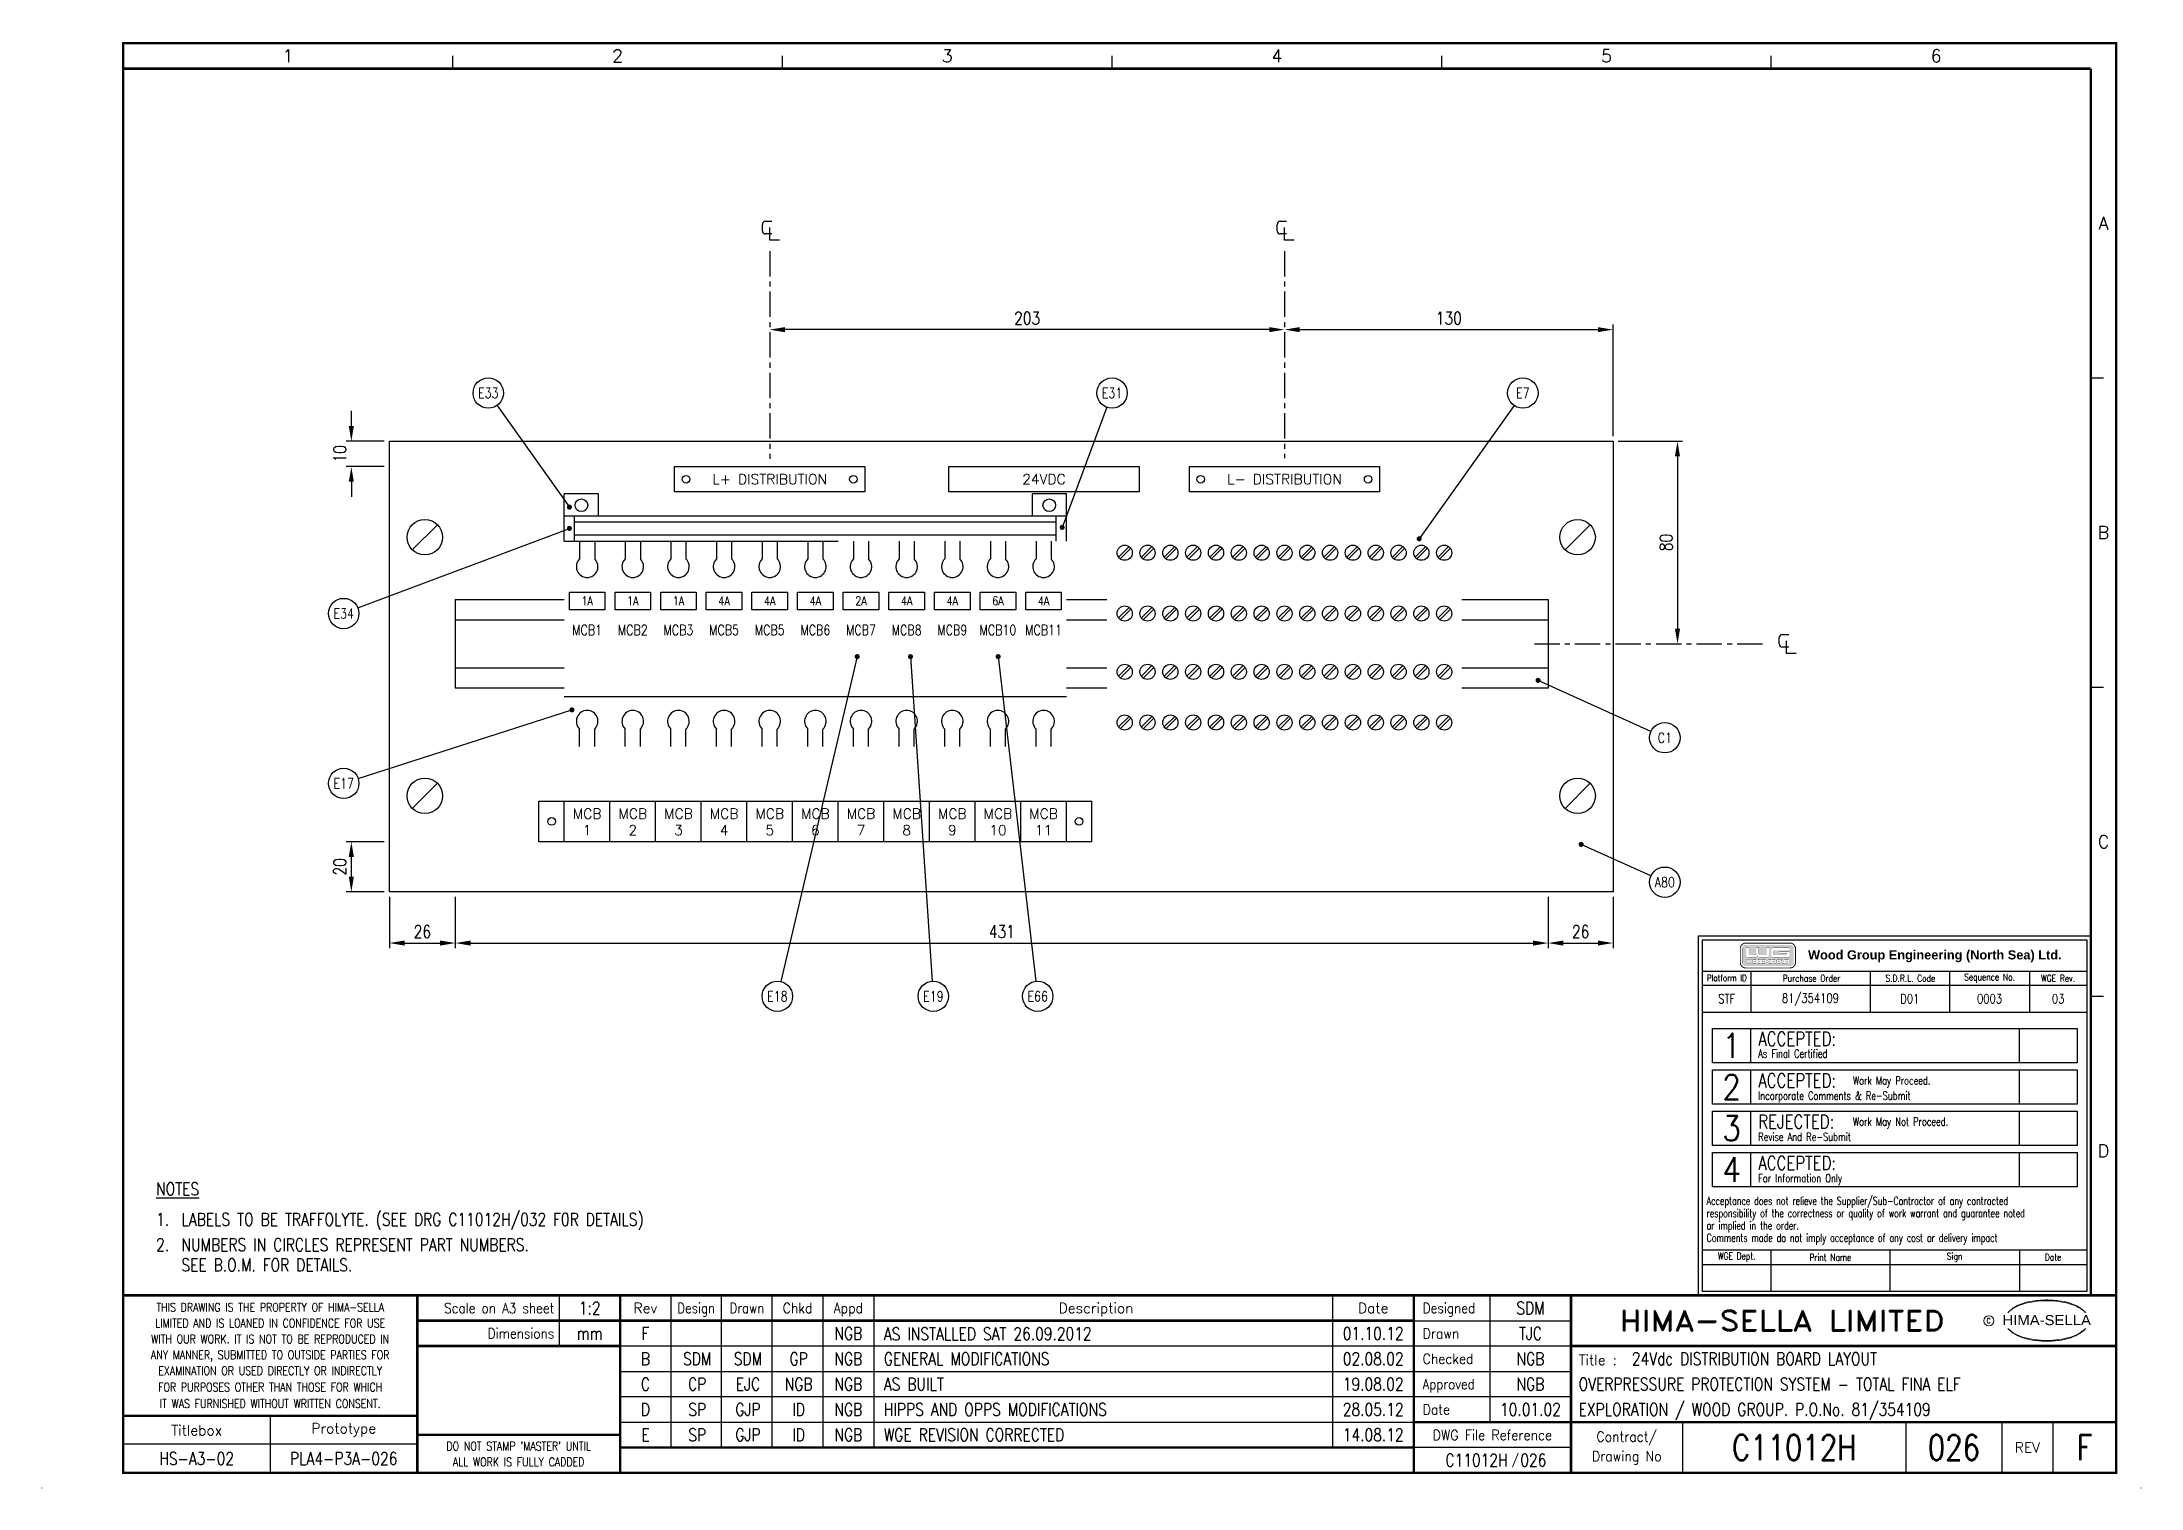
# Model space of a CAD drawing. Extents: x 0 to 828, y 0 to 570.
import ezdxf
from ezdxf.enums import TextEntityAlignment as Align

# ---------------------------------------------------------------- set-up
doc = ezdxf.new("R2010")
doc.units = 0
doc.header["$LTSCALE"] = 2
doc.header["$MEASUREMENT"] = 0
doc.linetypes.add('CENTER', pattern=[2, 1.25, -0.25, 0.25, -0.25])
doc.linetypes.add('CONTINU', pattern=[0])
doc.layers.get('0').update_dxf_attribs({"linetype": 'CONTINUOUS'})
for name, color, linetype in [('COL', 2, 'CONTINU'), ('DIM', 3, 'CONTINUOUS'), ('ELAC003$', 7, 'CONTINUOUS'), ('LINE', 1, 'CONTINUOUS'), ('ROW', 2, 'CONTINU'), ('SNA', 2, 'CONTINUOUS'), ('SNA2', 2, 'CONTINUOUS'), ('TEXT', 2, 'CONTINUOUS'), ('UPS', 2, 'CONTINUOUS')]:
    doc.layers.add(name, color=color, linetype=linetype)
doc.styles.add('ARIAL', font='ARIAL.TTF', dxfattribs={"height": 2.5})
doc.styles.add('ROMAND', font='ROMAND')
doc.styles.add('ROMANS', font='romans.shx', dxfattribs={"width": 0.8})
doc.styles.add('SYMBOL', font='romans.shx', dxfattribs={"width": 0.8})
doc.dimstyles.get("Standard").update_dxf_attribs({"dimtxt": 0.18, "dimasz": 0.18, "dimexe": 0.18, "dimexo": 0.0625, "dimgap": 0.09, "dimtad": 0, "dimtih": 1, "dimtoh": 1, "dimdec": 4, "dimzin": 0, "dimdsep": 46, "dimtxsty": 'STANDARD', "dimcen": 0.09, "dimadec": 0, "dimazin": 0, "dimtfac": 1, "dimtdec": 4, "dimtofl": 0, "dimtmove": 0, "dimatfit": 3, "dimfxl": 1, "dimtolj": 1, "dimtzin": 0, "dimarcsym": 0})

msp = doc.modelspace()

# ---------------------------------------------------------------- texts
at = {"color": 1, "linetype": 'Continuous', "insert": (696.4792, 212.146), "char_height": 3.6, "width": 112.6654, "attachment_point": 1}
msp.add_mtext('{\\fSwis721 BT|b1|i0|c0|p34;Wood Group Engineering (North Sea) Ltd.}', dxfattribs=at)
at = {"layer": 'ELAC003$', "color": 1, "linetype": 'Continuous', "style": 'ROMANS', "width": 0.8}
for s, height, p in [('Platform ID', 2.5516, (664.4534, 201.232)), ('Purchase Order', 2.7, (697.8544, 201.1212)), ('S.D.R.L. Code', 2.7, (736.847, 201.1212)), ('Sequence No.', 2.7, (768.0646, 201.1212)), ('WGE Rev.', 2.7, (795.1092, 201.1212)), ('WGE Dept.', 2.7, (668.3262, 91.0822)), ('Print Name', 2.7, (705.2712, 91.0822)), ('Sign', 2.7, (754.3096, 91.0822)), ('Date', 2.7, (793.1154, 91.0822))]:
    msp.add_text(s, height=height, dxfattribs=at).set_placement(p, align=Align.MIDDLE)
at = {"layer": 'ELAC003$', "color": 3, "linetype": 'Continuous', "style": 'ROMANS', "width": 0.8889}
for s, p in [('1', (666.3326, 174.5182)), ('2', (666.3326, 158.1734)), ('3', (666.3326, 141.9616)), ('4', (666.3326, 125.6168))]:
    msp.add_text(s, height=9.72, dxfattribs=at).set_placement(p, align=Align.MIDDLE)
at = {"layer": 'ELAC003$', "color": 3, "linetype": 'Continuous', "style": 'ROMANS'}
for s, height, width, p in [('ACCEPTED:', 5.4, 0.8, (676.8346, 177.2158)), ('As Final Certified', 3.24, 0.7333, (676.8346, 171.3804)), ('ACCEPTED:', 5.4, 0.8, (676.8346, 160.783)), ('Work May Proceed.', 3.24, 0.7333, (714.1978, 160.783)), ('Incorporate Comments & Re-Submit', 3.24, 0.7333, (676.8346, 154.7848)), ('REJECTED:', 5.4, 0.8, (676.8346, 144.5712)), ('Work May Not Proceed.', 3.24, 0.7333, (714.1978, 144.5712)), ('Revise And Re-Submit', 3.24, 0.7333, (676.8346, 138.573)), ('ACCEPTED:', 5.4, 0.8, (676.8346, 128.2266)), ('For Information Only', 3.24, 0.7333, (676.8346, 122.2286))]:
    msp.add_text(s, height=height, dxfattribs=dict(at, width=width)).set_placement(p, align=Align.MIDDLE_LEFT)
at = {"layer": 'ELAC003$', "color": 1, "linetype": 'Continuous', "style": 'ROMANS', "width": 0.7}
for s, p in [('Acceptance does not relieve the Supplier/Sub-Contractor of any contracted', (656.4984, 114.9124)), ('responsibility of the correctness or quality of work warrant and guarantee noted', (656.4984, 110.0524)), ('or implied in the order.', (656.4984, 105.1924)), ('Comments made do not imply acceptance of any cost or delivery impact', (656.4984, 100.3324))]:
    msp.add_text(s, height=3.24, dxfattribs=at).set_placement(p, align=Align.TOP_LEFT)
at = {"layer": 'TEXT', "style": 'ROMANS', "width": 0.8}
for s, height, p in [('E33', 4, (176, 432)), ('E31', 4, (422, 432)), ('E34', 4, (119, 345)), ('C1', 4, (640, 296)), ('E18', 4, (290, 194)), ('E19', 4, (351.5137, 194)), ('E66', 4, (392.6886, 194)), ('STF', 3.6, (664.4058, 193.015)), ('81/354109', 3.6, (697.4306, 193.015)), ('D01', 3.6, (736.635, 193.015)), ('0003', 3.6, (768.065, 193.015)), ('03', 3.6, (795.109, 193.015))]:
    msp.add_text(s, height=height, dxfattribs=at).set_placement(p, align=Align.MIDDLE)
at = {"layer": 'TEXT', "style": 'ROMAND'}
for s, p in [('L+ DISTRIBUTION', (287, 398)), ('24VDC', (395.1476, 398)), ('L- DISTRIBUTION', (490, 398)), ('MCB', (214.9998, 266.05)), ('MCB', (232.9998, 266.05)), ('MCB', (250.9998, 266.05)), ('MCB', (268.9998, 266.05)), ('MCB', (286.9998, 266.05)), ('MCB', (304.9998, 266.05)), ('MCB', (322.9998, 266.05)), ('MCB', (340.9998, 266.05)), ('MCB', (358.9998, 266.05)), ('MCB', (376.9998, 266.05)), ('MCB', (394.9998, 266.05)), ('1', (214.9998, 259.55)), ('2', (232.9998, 259.55)), ('3', (250.9998, 259.55)), ('4', (268.9998, 259.55)), ('5', (286.9998, 259.55)), ('6', (304.9998, 259.55)), ('7', (322.9998, 259.55)), ('8', (340.9998, 259.55)), ('9', (358.9998, 259.55)), ('10', (376.9998, 259.55)), ('11', (394.9998, 259.55))]:
    msp.add_text(s, height=4, dxfattribs=at).set_placement(p, align=Align.MIDDLE)
at = {"layer": 'TEXT', "color": 3, "style": 'ROMANS', "width": 0.8}
for s, p in [('1A', (214.9998, 350, 64)), ('1A', (232.9998, 350, 64)), ('1A', (250.9998, 350, 64)), ('4A', (268.9998, 350, 64)), ('4A', (286.9998, 350, 64)), ('4A', (304.9998, 350, 64)), ('2A', (322.9998, 350, 64)), ('4A', (340.9998, 350, 64)), ('4A', (358.9998, 350, 64)), ('6A', (376.9998, 350, 64)), ('4A', (394.9998, 350, 64))]:
    msp.add_text(s, height=3.5, dxfattribs=at).set_placement(p, align=Align.MIDDLE)
at = {"layer": 'TEXT', "style": 'ROMANS', "width": 0.8}
for s, p in [('%%UNOTES', (45, 118)), ('1.', (45, 106)), ('LABELS TO BE TRAFFOLYTE. (SEE DRG C11012H/032 F0R DETAILS)', (55, 106)), ('2.', (45, 96)), ('NUMBERS IN CIRCLES REPRESENT PART NUMBERS.', (55, 96)), ('SEE B.O.M. FOR DETAILS.', (55, 88))]:
    msp.add_text(s, height=5, dxfattribs=at).set_placement(p, align=Align.MIDDLE_LEFT)
at = {"layer": 'UPS', "insert": (332, 63.2886), "char_height": 5, "width": 174, "attachment_point": 1, "rotation": 0.0687549, "style": 'ROMANS'}
msp.add_mtext('AS INSTALLED SAT 26.09.2012', dxfattribs=at)
at = {"layer": 'UPS', "char_height": 5, "width": 174, "attachment_point": 1, "style": 'ROMANS'}
for s, insert in [('GENERAL MODIFICATIONS', (332, 53.5)), ('AS BUILT', (332, 43.5)), ('HIPPS AND OPPS MODIFICATIONS', (332, 33.5)), ('WGE REVISION CORRECTED', (332, 23.5))]:
    msp.add_mtext(s, dxfattribs=dict(at, insert=insert))

# ---------------------------------------------------------------- blocks, each defined once
blk = doc.blocks.new('*D2')
at = {"layer": 'DIM'}
for p, q in [((163, 233.2), (163, 213)), ((594, 233.2), (594, 213)), ((169, 215), (588, 215))]:
    blk.add_line(p, q, dxfattribs=at)
for points in [[(169, 216), (169, 214), (163, 215)], [(588, 216), (588, 214), (594, 215)]]:
    blk.add_solid(points, dxfattribs=at)
at = {"layer": 'DIM', "color": 2, "insert": (378.5, 219.5), "char_height": 5, "attachment_point": 5, "style": 'ROMANS'}
blk.add_mtext('\\A1;431', dxfattribs=at)
blk = doc.blocks.new('*D3')
at = {"layer": 'DIM'}
for p, q in [((135, 255), (120, 255)), ((122, 241.2), (122, 249)), ((135, 235.2), (120, 235.2))]:
    blk.add_line(p, q, dxfattribs=at)
for points in [[(121, 249), (123, 249), (122, 255)], [(121, 241.2), (123, 241.2), (122, 235.2)]]:
    blk.add_solid(points, dxfattribs=at)
at = {"layer": 'DIM', "color": 2, "insert": (117.5, 245.1), "char_height": 5, "attachment_point": 5, "rotation": 90, "style": 'ROMANS'}
blk.add_mtext('\\A1;20', dxfattribs=at)
blk = doc.blocks.new('*D4')
at = {"layer": 'DIM'}
for p, q in [((137, 233.2), (137, 213)), ((163, 233.2), (163, 213)), ((143, 215), (157, 215))]:
    blk.add_line(p, q, dxfattribs=at)
for points in [[(143, 216), (143, 214), (137, 215)], [(157, 216), (157, 214), (163, 215)]]:
    blk.add_solid(points, dxfattribs=at)
at = {"layer": 'DIM', "color": 2, "insert": (150, 219.5), "char_height": 5, "attachment_point": 5, "style": 'ROMANS'}
blk.add_mtext('\\A1;26', dxfattribs=at)
blk = doc.blocks.new('*D1')
at = {"layer": 'DIM'}
for p, q in [((122, 419), (122, 425)), ((135, 413), (120, 413)), ((135, 403), (120, 403)), ((122, 397), (122, 391))]:
    blk.add_line(p, q, dxfattribs=at)
for points in [[(121, 419), (123, 419), (122, 413)], [(121, 397), (123, 397), (122, 403)]]:
    blk.add_solid(points, dxfattribs=at)
at = {"layer": 'DIM', "color": 2, "insert": (117.5, 408), "char_height": 5, "attachment_point": 5, "rotation": 90, "style": 'ROMANS'}
blk.add_mtext('\\A1;10', dxfattribs=at)
blk = doc.blocks.new('*D5')
at = {"layer": 'DIM'}
for p, q in [((621.6, 413), (647, 413)), ((645, 407), (645, 339))]:
    blk.add_line(p, q, dxfattribs=at)
for points in [[(644, 407), (646, 407), (645, 413)], [(644, 339), (646, 339), (645, 333)]]:
    blk.add_solid(points, dxfattribs=at)
at = {"layer": 'DIM', "color": 2, "insert": (640.5, 373), "char_height": 5, "attachment_point": 5, "rotation": 90, "style": 'ROMANS'}
blk.add_mtext('\\A1;80', dxfattribs=at)
blk = doc.blocks.new('*D6')
at = {"layer": 'DIM'}
for p, q in [((594, 233.2), (594, 213)), ((619.6, 233.2), (619.6, 213)), ((600, 215), (613.6, 215))]:
    blk.add_line(p, q, dxfattribs=at)
for points in [[(600, 216), (600, 214), (594, 215)], [(613.6, 216), (613.6, 214), (619.6, 215)]]:
    blk.add_solid(points, dxfattribs=at)
at = {"layer": 'DIM', "color": 2, "insert": (606.8, 219.5), "char_height": 5, "attachment_point": 5, "style": 'ROMANS'}
blk.add_mtext('\\A1;26', dxfattribs=at)
blk = doc.blocks.new('*D7')
at = {"layer": 'DIM'}
for p, q in [((496, 457), (613.6, 457)), ((619.6, 415), (619.6, 459))]:
    blk.add_line(p, q, dxfattribs=at)
for points in [[(496, 458), (496, 456), (490, 457)], [(613.6, 458), (613.6, 456), (619.6, 457)]]:
    blk.add_solid(points, dxfattribs=at)
at = {"layer": 'DIM', "color": 2, "insert": (554.8, 461.5), "char_height": 5, "attachment_point": 5, "style": 'ROMANS'}
blk.add_mtext('\\A1;130', dxfattribs=at)
blk = doc.blocks.new('4UBLANK')
for p, q in [((-222.3503, -32.9503), (-232.2497, -42.8498)), ((232.2497, -32.9503), (222.3503, -42.8498)), ((-222.3503, -134.9502), (-232.2497, -144.8497)), ((232.2497, -134.9502), (222.3503, -144.8497))]:
    blk.add_line(p, q)
blk.add_lwpolyline([(-241.3, -177.8), (-241.3, 0), (241.3, 0), (241.3, -177.8)], close=True)
for centre in [(-227.3, -37.9), (227.3, -37.9), (-227.3, -139.9), (227.3, -139.9)]:
    blk.add_circle(centre, 7)
at = {"layer": 'SNA', "style": 'SYMBOL', "width": 0.8}
blk.add_attdef('SNA', text='', height=20, dxfattribs=at).set_placement((10.7, -88.8), align=Align.MIDDLE)
at = {"layer": 'SNA2', "style": 'SYMBOL', "width": 0.8}
blk.add_attdef('SNA2', text='', height=20, dxfattribs=at).set_placement((142.7, -88.8), align=Align.MIDDLE)
blk = doc.blocks.new('LEGRAND')
for p, q in [((8.7381, 38.4452, 36), (4.5548, 34.2619, 36)), ((9.4452, 37.7381, 36), (5.2619, 33.5548, 36)), ((17.7381, 38.4452, 36), (13.5548, 34.2619, 36)), ((18.4452, 37.7381, 36), (14.2619, 33.5548, 36)), ((26.7381, 38.4452, 36), (22.5548, 34.2619, 36)), ((27.4452, 37.7381, 36), (23.2619, 33.5548, 36)), ((35.7381, 38.4452, 36), (31.5548, 34.2619, 36)), ((36.4452, 37.7381, 36), (32.2619, 33.5548, 36)), ((44.7381, 38.4452, 36), (40.5548, 34.2619, 36)), ((45.4452, 37.7381, 36), (41.2619, 33.5548, 36)), ((53.7381, 38.4452, 36), (49.5548, 34.2619, 36)), ((54.4452, 37.7381, 36), (50.2619, 33.5548, 36)), ((62.7381, 38.4452, 36), (58.5548, 34.2619, 36)), ((63.4452, 37.7381, 36), (59.2619, 33.5548, 36)), ((71.7381, 38.4452, 36), (67.5548, 34.2619, 36)), ((72.4452, 37.7381, 36), (68.2619, 33.5548, 36)), ((80.7381, 38.4452, 36), (76.5548, 34.2619, 36)), ((81.4452, 37.7381, 36), (77.2619, 33.5548, 36)), ((89.7381, 38.4452, 36), (85.5548, 34.2619, 36)), ((90.4452, 37.7381, 36), (86.2619, 33.5548, 36)), ((98.7381, 38.4452, 36), (94.5548, 34.2619, 36)), ((99.4452, 37.7381, 36), (95.2619, 33.5548, 36)), ((107.7381, 38.4452, 36), (103.5548, 34.2619, 36)), ((108.4452, 37.7381, 36), (104.2619, 33.5548, 36)), ((116.7381, 38.4452, 36), (112.5548, 34.2619, 36)), ((117.4452, 37.7381, 36), (113.2619, 33.5548, 36)), ((125.7381, 38.4452, 36), (121.5548, 34.2619, 36)), ((126.4452, 37.7381, 36), (122.2619, 33.5548, 36)), ((134.7381, 38.4452, 36), (130.5548, 34.2619, 36)), ((135.4452, 37.7381, 36), (131.2619, 33.5548, 36)), ((8.7381, 14.4452, 33), (4.5548, 10.2619, 33)), ((9.4452, 13.7381, 33), (5.2619, 9.5548, 33)), ((17.7381, 14.4452, 33), (13.5548, 10.2619, 33)), ((18.4452, 13.7381, 33), (14.2619, 9.5548, 33)), ((26.7381, 14.4452, 33), (22.5548, 10.2619, 33)), ((27.4452, 13.7381, 33), (23.2619, 9.5548, 33)), ((35.7381, 14.4452, 33), (31.5548, 10.2619, 33)), ((36.4452, 13.7381, 33), (32.2619, 9.5548, 33)), ((44.7381, 14.4452, 33), (40.5548, 10.2619, 33)), ((45.4452, 13.7381, 33), (41.2619, 9.5548, 33)), ((53.7381, 14.4452, 33), (49.5548, 10.2619, 33)), ((54.4452, 13.7381, 33), (50.2619, 9.5548, 33)), ((62.7381, 14.4452, 33), (58.5548, 10.2619, 33)), ((63.4452, 13.7381, 33), (59.2619, 9.5548, 33)), ((71.7381, 14.4452, 33), (67.5548, 10.2619, 33)), ((72.4452, 13.7381, 33), (68.2619, 9.5548, 33)), ((80.7381, 14.4452, 33), (76.5548, 10.2619, 33)), ((81.4452, 13.7381, 33), (77.2619, 9.5548, 33)), ((89.7381, 14.4452, 33), (85.5548, 10.2619, 33)), ((90.4452, 13.7381, 33), (86.2619, 9.5548, 33)), ((98.7381, 14.4452, 33), (94.5548, 10.2619, 33)), ((99.4452, 13.7381, 33), (95.2619, 9.5548, 33)), ((107.7381, 14.4452, 33), (103.5548, 10.2619, 33)), ((108.4452, 13.7381, 33), (104.2619, 9.5548, 33)), ((116.7381, 14.4452, 33), (112.5548, 10.2619, 33)), ((117.4452, 13.7381, 33), (113.2619, 9.5548, 33)), ((125.7381, 14.4452, 33), (121.5548, 10.2619, 33)), ((126.4452, 13.7381, 33), (122.2619, 9.5548, 33)), ((134.7381, 14.4452, 33), (130.5548, 10.2619, 33)), ((135.4452, 13.7381, 33), (131.2619, 9.5548, 33)), ((8.7381, -8.5548, 28), (4.5548, -12.7381, 28)), ((9.4452, -9.2619, 28), (5.2619, -13.4452, 28)), ((17.7381, -8.5548, 28), (13.5548, -12.7381, 28)), ((18.4452, -9.2619, 28), (14.2619, -13.4452, 28)), ((26.7381, -8.5548, 28), (22.5548, -12.7381, 28)), ((27.4452, -9.2619, 28), (23.2619, -13.4452, 28)), ((35.7381, -8.5548, 28), (31.5548, -12.7381, 28)), ((36.4452, -9.2619, 28), (32.2619, -13.4452, 28)), ((44.7381, -8.5548, 28), (40.5548, -12.7381, 28)), ((45.4452, -9.2619, 28), (41.2619, -13.4452, 28)), ((53.7381, -8.5548, 28), (49.5548, -12.7381, 28)), ((54.4452, -9.2619, 28), (50.2619, -13.4452, 28)), ((62.7381, -8.5548, 28), (58.5548, -12.7381, 28)), ((63.4452, -9.2619, 28), (59.2619, -13.4452, 28)), ((71.7381, -8.5548, 28), (67.5548, -12.7381, 28)), ((72.4452, -9.2619, 28), (68.2619, -13.4452, 28)), ((80.7381, -8.5548, 28), (76.5548, -12.7381, 28)), ((81.4452, -9.2619, 28), (77.2619, -13.4452, 28)), ((89.7381, -8.5548, 28), (85.5548, -12.7381, 28)), ((90.4452, -9.2619, 28), (86.2619, -13.4452, 28)), ((98.7381, -8.5548, 28), (94.5548, -12.7381, 28)), ((99.4452, -9.2619, 28), (95.2619, -13.4452, 28)), ((107.7381, -8.5548, 28), (103.5548, -12.7381, 28)), ((108.4452, -9.2619, 28), (104.2619, -13.4452, 28)), ((116.7381, -8.5548, 28), (112.5548, -12.7381, 28)), ((117.4452, -9.2619, 28), (113.2619, -13.4452, 28)), ((125.7381, -8.5548, 28), (121.5548, -12.7381, 28)), ((126.4452, -9.2619, 28), (122.2619, -13.4452, 28)), ((134.7381, -8.5548, 28), (130.5548, -12.7381, 28)), ((135.4452, -9.2619, 28), (131.2619, -13.4452, 28)), ((8.7381, -28.5548, 16), (4.5548, -32.7381, 16)), ((9.4452, -29.2619, 16), (5.2619, -33.4452, 16)), ((17.7381, -28.5548, 16), (13.5548, -32.7381, 16)), ((18.4452, -29.2619, 16), (14.2619, -33.4452, 16)), ((26.7381, -28.5548, 16), (22.5548, -32.7381, 16)), ((27.4452, -29.2619, 16), (23.2619, -33.4452, 16)), ((35.7381, -28.5548, 16), (31.5548, -32.7381, 16)), ((36.4452, -29.2619, 16), (32.2619, -33.4452, 16)), ((44.7381, -28.5548, 16), (40.5548, -32.7381, 16)), ((45.4452, -29.2619, 16), (41.2619, -33.4452, 16)), ((53.7381, -28.5548, 16), (49.5548, -32.7381, 16)), ((54.4452, -29.2619, 16), (50.2619, -33.4452, 16)), ((62.7381, -28.5548, 16), (58.5548, -32.7381, 16)), ((63.4452, -29.2619, 16), (59.2619, -33.4452, 16)), ((71.7381, -28.5548, 16), (67.5548, -32.7381, 16)), ((72.4452, -29.2619, 16), (68.2619, -33.4452, 16)), ((80.7381, -28.5548, 16), (76.5548, -32.7381, 16)), ((81.4452, -29.2619, 16), (77.2619, -33.4452, 16)), ((89.7381, -28.5548, 16), (85.5548, -32.7381, 16)), ((90.4452, -29.2619, 16), (86.2619, -33.4452, 16)), ((98.7381, -28.5548, 16), (94.5548, -32.7381, 16)), ((99.4452, -29.2619, 16), (95.2619, -33.4452, 16)), ((107.7381, -28.5548, 16), (103.5548, -32.7381, 16)), ((108.4452, -29.2619, 16), (104.2619, -33.4452, 16)), ((116.7381, -28.5548, 16), (112.5548, -32.7381, 16)), ((117.4452, -29.2619, 16), (113.2619, -33.4452, 16)), ((125.7381, -28.5548, 16), (121.5548, -32.7381, 16)), ((126.4452, -29.2619, 16), (122.2619, -33.4452, 16)), ((134.7381, -28.5548, 16), (130.5548, -32.7381, 16)), ((135.4452, -29.2619, 16), (131.2619, -33.4452, 16))]:
    blk.add_line(p, q)
for centre in [(7, 36, 33), (16, 36, 33), (25, 36, 33), (34, 36, 33), (43, 36, 33), (52, 36, 33), (61, 36, 33), (70, 36, 33), (79, 36, 33), (88, 36, 33), (97, 36, 33), (106, 36, 33), (115, 36, 33), (124, 36, 33), (133, 36, 33), (7, 12, 30), (16, 12, 30), (25, 12, 30), (34, 12, 30), (43, 12, 30), (52, 12, 30), (61, 12, 30), (70, 12, 30), (79, 12, 30), (88, 12, 30), (97, 12, 30), (106, 12, 30), (115, 12, 30), (124, 12, 30), (133, 12, 30), (7, -11, 25), (16, -11, 25), (25, -11, 25), (34, -11, 25), (43, -11, 25), (52, -11, 25), (61, -11, 25), (70, -11, 25), (79, -11, 25), (88, -11, 25), (97, -11, 25), (106, -11, 25), (115, -11, 25), (124, -11, 25), (133, -11, 25), (7, -31, 13), (16, -31, 13), (25, -31, 13), (34, -31, 13), (43, -31, 13), (52, -31, 13), (61, -31, 13), (70, -31, 13), (79, -31, 13), (88, -31, 13), (97, -31, 13), (106, -31, 13), (115, -31, 13), (124, -31, 13), (133, -31, 13)]:
    blk.add_circle(centre, 3)
at = {"layer": 'SNA', "style": 'SYMBOL', "width": 0.8}
blk.add_attdef('SNA', text='', height=20, dxfattribs=at).set_placement((181, 16, 50), align=Align.MIDDLE)
at = {"layer": 'SNA2', "style": 'SYMBOL', "width": 0.8}
blk.add_attdef('SNA2', text='', height=20, dxfattribs=at).set_placement((181, -20, 50), align=Align.MIDDLE)
blk = doc.blocks.new('MCB-1P')
for p, q in [((6.0184, 40.5, 44), (6.0184, 33.5532, 44)), ((11.9816, 40.5, 44), (11.9816, 33.5532, 44)), ((18, -20.8062, 64), (0, -20.8062, 64)), ((6.0184, -40.5, 44), (6.0184, -33.5532, 44)), ((11.9816, -40.5, 44), (11.9816, -33.5532, 44))]:
    blk.add_line(p, q)
for centre, start, end in [((9, 30.5, 44), 134.32, 45.68), ((9, -30.5, 44), 314.32, 225.68)]:
    blk.add_arc(centre, 4.2675, start, end)
at = {"layer": 'SNA', "style": 'SYMBOL', "width": 0.8}
blk.add_attdef('SNA', text='', height=4, dxfattribs=at).set_placement((9, 5.5, 64), align=Align.MIDDLE)
at = {"layer": 'SNA2', "style": 'SYMBOL', "width": 0.8}
blk.add_attdef('SNA2', text='', height=4, dxfattribs=at).set_placement((9, -2.5, 64), align=Align.MIDDLE)
blk = doc.blocks.new('EDREV')
at = {"color": 2, "style": 'ROMANS', "width": 0.8}
for tag, p in [('DES', (129.2, 29.25)), ('DRN', (139.2, 29.25)), ('CHKD', (149.2, 29.25)), ('DES', (129.2, 24.25)), ('DRN', (139.2, 24.25)), ('CHKD', (149.2, 24.25)), ('DES', (129.2, 19.25)), ('DRN', (139.2, 19.25)), ('CHKD', (149.2, 19.25)), ('DES', (129.2, 14.25)), ('DRN', (139.2, 14.25)), ('CHKD', (149.2, 14.25)), ('DES', (129.2, 9.25)), ('DRN', (139.2, 9.25)), ('CHKD', (149.2, 9.25))]:
    blk.add_attdef(tag, text='', height=2.5, dxfattribs=at).set_placement(p, align=Align.CENTER)
blk = doc.blocks.new('*D13')
at = {"layer": 'DIM'}
blk.add_line((484, 457), (293, 457), dxfattribs=at)
for points in [[(293, 458), (293, 456), (287, 457)], [(484, 458), (484, 456), (490, 457)]]:
    blk.add_solid(points, dxfattribs=at)
at = {"layer": 'DIM', "color": 2, "insert": (388.5, 461.5), "char_height": 5, "attachment_point": 5, "style": 'ROMANS'}
blk.add_mtext('\\A1;203', dxfattribs=at)
blk = doc.blocks.new('HS-A3-02')
at = {"color": 1}
for p, q in [((162, 560), (162, 565)), ((292, 560), (292, 565)), ((422, 560), (422, 565)), ((552, 560), (552, 565)), ((682, 560), (682, 565)), ((808, 438), (813, 438)), ((808, 316), (813, 316)), ((808, 194), (813, 194)), ((204, 76), (204, 56)), ((248, 76), (248, 16)), ((268, 16), (268, 76)), ((288, 16), (288, 76)), ((308, 76), (308, 16)), ((328, 76), (328, 16)), ((509, 76), (509, 16)), ((571, 76), (571, 26)), ((541, 66), (603, 66)), ((603, 56), (228, 56)), ((228, 46), (603, 46)), ((603, 36), (228, 36)), ((90, 28.5), (90, 6)), ((228, 26), (541, 26)), ((647, 26), (647, 6)), ((735, 26), (735, 6)), ((773, 6), (773, 26)), ((793, 26), (793, 6)), ((148, 17.25), (32, 17.25)), ((603, 16), (541, 16)), ((0, 0), (0, 0.05)), ((827.8, 0), (827.8, 0.05))]:
    blk.add_line(p, q, dxfattribs=at)
at = {"color": 1, "const_width": 1}
blk.add_lwpolyline([(32, 6), (818, 6), (818, 570), (32, 570)], close=True, dxfattribs=at)
for points in [[(32, 560), (808, 560)], [(808, 76), (808, 560)], [(818, 76), (32, 76)], [(148, 6), (148, 76)], [(228, 6), (228, 76)], [(541, 76), (541, 6)], [(603, 6), (603, 76)], [(541, 66), (148, 66)], [(228, 56), (148, 56)], [(818, 56), (603, 56)], [(32, 28.5), (148, 28.5)], [(541, 26), (818, 26)], [(228, 21), (148, 21)], [(541, 16), (228, 16)]]:
    blk.add_lwpolyline(points, dxfattribs=at)
at = {"color": 3, "lineweight": 13}
blk.add_circle((767.759, 66), 2, dxfattribs=at)
for centre, radius, start, end in [((785.208, 58.6554), 14.4801, 106.0532, 133.5024), ((785.7526, 59.027), 14.5999, 130.419, 136.057), ((784.2298, 61.2002), 11.9608, 122.244, 131.6154), ((783.504, 62.5638), 10.4209, 111.8206, 122.8668), ((787.5544, 54.3984), 19.5201, 107.5931, 113.9452), ((790.1982, 41.993), 31.8733, 89.2698, 106.3911), ((788.1956, 52.03), 21.9718, 96.0146, 107.3203), ((790.5866, 37.6198), 36.5635, 92.8917, 97.3734), ((790.4838, 42.7288), 31.4562, 89.7805, 93.1738), ((791.0106, 41.993), 31.8733, 73.6089, 90.7302), ((790.7252, 42.7288), 31.4562, 86.8262, 90.2195), ((790.6224, 37.6198), 36.5635, 82.6266, 87.1083), ((793.0134, 52.03), 21.9718, 72.6797, 83.9854), ((793.6544, 54.3984), 19.5201, 66.0548, 72.4069), ((796.001, 58.6554), 14.4801, 46.4976, 73.9468), ((797.7048, 62.5638), 10.4209, 57.1332, 68.1794), ((796.979, 61.2002), 11.9608, 48.3846, 57.756), ((795.4564, 59.027), 14.5999, 43.943, 49.581), ((785.208, 73.4616), 14.4801, 226.4976, 253.9468), ((785.7526, 73.09), 14.5999, 223.943, 229.581), ((784.2298, 70.917), 11.9608, 228.3846, 237.756), ((783.504, 69.5532), 10.4209, 237.1332, 248.1794), ((787.5544, 77.7186), 19.5201, 246.0548, 252.4069), ((790.1982, 90.124), 31.8733, 253.6089, 270.7302), ((788.1956, 80.087), 21.9718, 252.6797, 263.9854), ((790.5866, 94.4972), 36.5635, 262.6266, 267.1083), ((790.4838, 89.3882), 31.4562, 266.8262, 270.2195), ((791.0106, 90.124), 31.8733, 269.2698, 286.3911), ((790.7252, 89.3882), 31.4562, 269.7805, 273.1738), ((790.6224, 94.4972), 36.5635, 272.8917, 277.3734), ((793.0134, 80.087), 21.9718, 276.0146, 287.3203), ((793.6544, 77.7186), 19.5201, 287.5931, 293.9452), ((796.001, 73.4616), 14.4801, 286.0532, 313.5024), ((797.7048, 69.5532), 10.4209, 291.8206, 302.8668), ((796.979, 70.917), 11.9608, 302.244, 311.6154), ((795.4564, 73.09), 14.5999, 310.419, 316.057)]:
    blk.add_arc(centre, radius, start, end, dxfattribs=at)
at = {"color": 2, "style": 'ROMAND'}
for s, p in [('1', (97, 565)), ('2', (227, 565)), ('3', (357, 565)), ('4', (487, 565)), ('5', (617, 565)), ('6', (747, 565)), ('A', (813, 499)), ('B', (813, 377)), ('C', (813, 255)), ('D', (813, 133))]:
    blk.add_text(s, height=5, dxfattribs=at).set_placement(p, align=Align.MIDDLE)
at = {"color": 3, "lineweight": 13, "style": 'ROMANS', "width": 0.8}
for s, p in [('LIMITED AND IS LOANED IN CONFIDENCE FOR USE', (90, 65.0386)), ('THIS DRAWING IS THE PROPERTY OF HIMA-SELLA', (90, 71.2886)), ('WITH OUR WORK. IT IS NOT TO BE REPRODUCED IN', (90, 58.7758)), ('ANY MANNER, SUBMITTED TO OUTSIDE PARTIES FOR', (90, 52.5258)), ('FOR PURPOSES OTHER THAN THOSE FOR WHICH', (90, 39.8108)), ('EXAMINATION OR USED DIRECTLY OR INDIRECTLY', (90, 46.2758)), ('IT WAS FURNISHED WITHOUT WRITTEN CONSENT.', (90, 33.3108)), ("DO NOT STAMP 'MASTER' UNTIL", (188, 16.5386)), ('ALL WORK IS FULLY CADDED', (188, 10.2886))]:
    blk.add_text(s, height=3.4, dxfattribs=at).set_placement(p, align=Align.MIDDLE_CENTER)
at = {"color": 4, "style": 'ROMAND', "width": 0.87}
for s, p in [('Scale on A3 sheet', (202, 68.993)), ('Dimensions', (202, 59.0138))]:
    blk.add_text(s, height=4, dxfattribs=at).set_placement(p, align=Align.RIGHT)
at = {"color": 4, "style": 'ROMAND'}
for s, p in [('Rev', (238, 69)), ('Description', (415.7, 69)), ('Date', (525, 69))]:
    blk.add_text(s, height=4, dxfattribs=at).set_placement(p, align=Align.CENTER)
for s, width, p in [('Design', 0.85, (258, 69)), ('Drawn', 0.85, (278, 69)), ('Chkd', 0.9, (298, 69)), ('Appd', 0.9, (318, 69))]:
    blk.add_text(s, height=4, dxfattribs=dict(at, width=width)).set_placement(p, align=Align.CENTER)
for s, width, p in [('Designed', 0.87, (544.5, 69)), ('Drawn', 0.9, (544.5, 59)), ('Checked', 0.9, (544.5, 49)), ('Approved', 0.85, (544.5, 39)), ('Date', 0.9, (544.5, 29))]:
    blk.add_text(s, height=4, dxfattribs=dict(at, width=width)).set_placement(p)
at = {"color": 1, "style": 'ROMAND', "width": 1.15}
blk.add_text('HIMA-SELLA LIMITED', height=8, dxfattribs=at).set_placement((686.193, 66), align=Align.MIDDLE)
at = {"color": 3, "lineweight": 13, "style": 'ROMANS', "width": 0.8}
blk.add_text('C', height=2, dxfattribs=at).set_placement((767.6872, 65), align=Align.CENTER)
at = {"color": 1, "style": 'ARIAL', "width": 1.05}
blk.add_text('HIMA-SELLA', height=4, dxfattribs=at).set_placement((790.6044, 64.2586), align=Align.CENTER)
at = {"color": 4, "style": 'ROMAND'}
blk.add_text('Title :', height=4, dxfattribs=at).set_placement((606, 48.5))
for s, p in [('Titlebox', (61, 22.875)), ('Prototype', (119, 22.875)), ('REV', (783, 16))]:
    blk.add_text(s, height=4, dxfattribs=at).set_placement(p, align=Align.MIDDLE)
at = {"color": 4, "style": 'ROMAND', "width": 0.9}
for s, p in [('DWG File Reference', (572, 21)), ('Contract/', (625, 20)), ('Drawing No', (625, 12))]:
    blk.add_text(s, height=4, dxfattribs=at).set_placement(p, align=Align.MIDDLE)
at = {"color": 2, "linetype": 'Continuous', "style": 'ROMANS', "width": 0.8}
blk.add_text('/', height=3.6, dxfattribs=at).set_placement((581, 11), align=Align.MIDDLE)
at = {"layer": 'COL', "style": 'ROMAND', "flags": 9}
for tag, p in [('COL1', (97, 565)), ('COL2', (227, 565)), ('COL3', (357, 565)), ('COL4', (487, 565)), ('COL5', (617, 565)), ('COL6', (747, 565))]:
    blk.add_attdef(tag, p, '', height=5, dxfattribs=at)
at = {"layer": 'ROW', "style": 'ROMAND', "flags": 9}
for tag, p in [('ROW1', (813, 499)), ('ROW2', (813, 377)), ('ROW3', (813, 255)), ('ROW4', (813, 133))]:
    blk.add_attdef(tag, p, '', height=5, dxfattribs=at)
at = {"layer": 'UPS', "style": 'ROMANS', "width": 0.8}
blk.add_text('HS-A3-02', height=5, dxfattribs=at).set_placement((61, 11.625), align=Align.MIDDLE)
at = {"layer": 'UPS', "style": 'ROMANS', "width": 0.8, "flags": 8}
for tag, height, p in [('PLANOS->NR1', 5, (216, 68.5)), ('PLANOS->VERIF', 5, (587, 68.5)), ('PLANOS->NR2', 5, (216, 58.5)), ('PLANOS->CANVI1', 5, (238, 58.5)), ('PLANOS->NCAN1', 5, (318, 58.5)), ('PLANOS->DCAN1', 5, (525, 58.5)), ('PLANOS->ORIG', 5, (587, 58.5)), ('PLANOS->CANVI2', 5, (238, 48.5)), ('PLANOS->NCAN2', 5, (318, 48.5)), ('PLANOS->DCAN2', 5, (525, 48.5)), ('PLANOS->HECHF', 5, (587, 48.5)), ('PLANOS->CANVI3', 5, (238, 38.5)), ('PLANOS->NCAN3', 5, (318, 38.5)), ('PLANOS->DCAN3', 5, (525, 38.5)), ('PLANOS->HECHD', 5, (587, 38.5)), ('PLANOS->CANVI4', 5, (238, 28.5)), ('PLANOS->NCAN4', 5, (318, 28.5)), ('PLANOS->DCAN4', 5, (525, 28.5)), ('PLANOS->DATACREA', 5, (587, 28.5)), ('PLANOS->CANVI5', 5, (238, 18.5)), ('PLANOS->NCAN5', 5, (318, 18.5)), ('PLANOS->DCAN5', 5, (525, 18.5)), ('PROJS->DESCPRO3', 10, (691, 11)), ('PLANOS->PLANO', 10, (754, 11)), ('PLANOS->USER', 10, (805.5, 11))]:
    blk.add_attdef(tag, text='', height=height, dxfattribs=at).set_placement(p, align=Align.CENTER)
at = {"layer": 'UPS', "style": 'ROMANS', "width": 2.7474, "flags": 8}
blk.add_attdef('PLANOS->MCAN1', text='', height=5, rotation=0.069611, dxfattribs=at).set_placement((332, 63.2886), (506, 63.5), align=Align.FIT)
at = {"layer": 'UPS', "style": 'ROMANS', "flags": 8}
for tag, width, p, p2 in [('PLANOS->MCAN2', 2.6868, (332, 53.5), (506, 53.5)), ('PLANOS->MCAN3', 2.6868, (332, 43.5), (506, 43.5)), ('PLANOS->MCAN4', 2.6769, (332, 33.5), (506, 33.5)), ('PLANOS->MCAN5', 2.6868, (332, 23.5), (506, 23.5))]:
    blk.add_attdef(tag, text='', height=5, dxfattribs=dict(at, width=width)).set_placement(p, p2, align=Align.FIT)
at = {"layer": 'UPS', "style": 'ROMANS', "width": 0.8, "flags": 8}
blk.add_attdef('PLANOS->DENOM', (627, 48.5), '', height=5, dxfattribs=at)
at = {"layer": 'UPS', "color": 4, "style": 'ROMANS', "width": 0.8, "flags": 8}
for tag, p in [('PROJS->DESCPRO1', (606, 38.5)), ('PROJS->DESCPRO2', (606, 28.5))]:
    blk.add_attdef(tag, p, '', height=5, dxfattribs=at)
at = {"layer": 'UPS', "style": 'ROMANS', "width": 0.8, "flags": 8}
blk.add_attdef('PLANOS->PROTOTIPO', text='', height=5, dxfattribs=at).set_placement((119, 11.625), align=Align.MIDDLE)
for tag, p in [('PLANOS->OBS4', (234, 11)), ('PLANOS->PLANO', (583, 11))]:
    blk.add_attdef(tag, text='', height=5, dxfattribs=at).set_placement(p, align=Align.MIDDLE_LEFT)
blk.add_attdef('PROJS->NOMPRO', text='', height=5, dxfattribs=at).set_placement((578, 11), align=Align.MIDDLE_RIGHT)

# ---------------------------------------------------------------- dimensions: what is measured, and where the dimension line sits
at = {"layer": 'DIM'}
for base, p1, p2, text, picture, middle in [((287, 457), (490, 457), (287, 457), '203', '*D13', (388.5, 461.5)), ((619.6, 457), (490, 457), (619.6, 413), '130', '*D7', (554.8, 461.5)), ((163, 215), (137, 235.2), (163, 235.2), '26', '*D4', (150, 219.5)), ((594, 215), (163, 235.2), (594, 235.2), '431', '*D2', (378.5, 219.5)), ((619.6, 215), (594, 235.2), (619.6, 235.2), '26', '*D6', (606.8, 219.5))]:
    dim = msp.add_linear_dim(base=base, p1=p1, p2=p2, text=text, dimstyle='STANDARD', override={"dimscale": 2, "dimtxt": 2.5, "dimasz": 3, "dimexe": 1, "dimexo": 1, "dimgap": 1, "dimtad": 1, "dimtih": 0, "dimtoh": 0, "dimdec": 1, "dimtxsty": 'ROMANS', "dimcen": -3, "dimclrd": 256, "dimclre": 256, "dimclrt": 2, "dimtdec": 1, "dimlwd": -1, "dimlwe": -1}, dxfattribs=at)
    dim.commit()
    dim.dimension.update_dxf_attribs({"geometry": picture, "text_midpoint": middle})
for base, p1, p2, text, picture, middle in [((122, 413), (137, 403), (137, 413), '10', '*D1', (117.5, 408)), ((645, 333), (619.6, 413), (645, 333), '80', '*D5', (640.5, 373)), ((122, 255), (137, 235.2), (137, 255), '20', '*D3', (117.5, 245.1))]:
    dim = msp.add_linear_dim(base=base, p1=p1, p2=p2, angle=90, text=text, dimstyle='STANDARD', override={"dimscale": 2, "dimtxt": 2.5, "dimasz": 3, "dimexe": 1, "dimexo": 1, "dimgap": 1, "dimtad": 1, "dimtih": 0, "dimtoh": 0, "dimdec": 1, "dimtxsty": 'ROMANS', "dimcen": -3, "dimclrd": 256, "dimclre": 256, "dimclrt": 2, "dimtdec": 1, "dimlwd": -1, "dimlwe": -1}, dxfattribs=at)
    dim.commit()
    dim.dimension.update_dxf_attribs({"geometry": picture, "text_midpoint": middle})

# ---------------------------------------------------------------- hatches: boundary and pattern name
at = {"linetype": 'Continuous'}
h = msp.add_hatch(color=1, dxfattribs=at)
edge = h.paths.add_edge_path(flags=16)
edge.add_line((683.2522, 212.1145), (689.1517, 212.1145))
edge.add_line((689.1517, 212.1145), (689.1517, 213.115))
edge.add_line((689.1517, 213.115), (682.7397, 213.115))
edge.add_arc((682.7397, 212.3847), 0.7303, 90.0013265, 179.9986735)
edge.add_line((682.0094, 212.3847), (682.0094, 210.0496))
edge.add_arc((682.7397, 210.0496), 0.7303, 180.0021111, 269.999458)
edge.add_line((682.7397, 209.3193), (689.1517, 209.3193))
edge.add_line((689.1517, 209.3193), (689.1517, 211.5303))
edge.add_line((689.1517, 211.5303), (685.1424, 211.5303))
edge.add_line((685.1424, 211.5303), (685.1424, 210.873))
edge.add_line((685.1424, 210.873), (688.2169, 210.873))
edge.add_line((688.2169, 210.873), (688.2169, 210.245))
edge.add_line((688.2169, 210.245), (683.2522, 210.245))
edge.add_arc((683.2522, 210.5006), 0.2556, 180.0013265, 269.9986735, ccw=False)
edge.add_line((682.9966, 210.5006), (682.9966, 211.8589))
edge.add_arc((683.2522, 211.8589), 0.2556, 90.0013265, 179.9986735, ccw=False)
edge = h.paths.add_edge_path(flags=16)
edge.add_arc((685.3278, 207.9395), 0.4587, 359.7165363, 449.7138832)
edge.add_line((685.3301, 208.3982), (684.5001, 208.3982))
edge.add_arc((684.5024, 207.9395), 0.4587, 90.2848616, 180.2822085)
edge.add_line((684.0437, 207.9372), (684.0437, 207.5265))
edge.add_arc((684.5024, 207.5242), 0.4587, 179.7165487, 269.7138956)
edge.add_line((684.5001, 207.0655), (685.3301, 207.0655))
edge.add_arc((685.3278, 207.5242), 0.4587, 270.2873596, 360.2847066)
edge.add_line((685.7865, 207.5265), (685.7865, 207.9372))
edge = h.paths.add_edge_path(flags=0)
edge.add_arc((688.5582, 207.903), 0.162, -90, 90, ccw=False)
edge.add_line((688.5582, 207.741), (688.1432, 207.741))
edge.add_arc((688.1432, 207.903), 0.162, 90, 270, ccw=False)
edge.add_line((688.1432, 208.065), (688.5582, 208.065))
edge = h.paths.add_edge_path(flags=16)
edge.add_line((688.0416, 207.0655), (688.0416, 207.3795))
edge.add_line((688.0416, 207.3795), (688.5896, 207.3795))
edge.add_arc((688.5896, 207.8889), 0.5094, 270, 450)
edge.add_line((688.5896, 208.3982), (687.6553, 208.3982))
edge.add_line((687.6553, 208.3982), (687.6553, 207.0655))
edge.add_line((687.6553, 207.0655), (688.0416, 207.0655))
edge = h.paths.add_edge_path(flags=16)
edge.add_line((686.8723, 207.3987), (686.563, 207.3987))
edge.add_arc((686.5641, 207.628), 0.2294, 179.7165487, 269.7138956, ccw=False)
edge.add_line((686.3347, 207.6292), (686.3347, 208.3982))
edge.add_line((686.3347, 208.3982), (685.899, 208.3982))
edge.add_line((685.899, 208.3982), (685.899, 207.5265))
edge.add_arc((686.3577, 207.5242), 0.4587, 179.7152934, 269.7126404)
edge.add_line((686.3554, 207.0655), (687.0798, 207.0655))
edge.add_arc((687.0775, 207.5242), 0.4587, 270.2861044, 360.2834513)
edge.add_line((687.5363, 207.5265), (687.5363, 208.3982))
edge.add_line((687.5363, 208.3982), (687.1005, 208.3982))
edge.add_line((687.1005, 208.3982), (687.1005, 207.6292))
edge.add_arc((686.8712, 207.628), 0.2294, -89.7138956, 0.2834513, ccw=False)
edge = h.paths.add_edge_path(flags=0)
edge.add_arc((685.1215, 207.8357), 0.2294, 359.7165487, 449.7138956)
edge.add_line((685.1226, 208.065), (684.7076, 208.065))
edge.add_arc((684.7087, 207.8357), 0.2294, 90.2861044, 180.2834513)
edge.add_line((684.4794, 207.8345), (684.4794, 207.6292))
edge.add_arc((684.7087, 207.628), 0.2294, 179.7165487, 269.7138956)
edge.add_line((684.7076, 207.3987), (685.1226, 207.3987))
edge.add_arc((685.1215, 207.628), 0.2294, 270.2861044, 360.2834513)
edge.add_line((685.3508, 207.6292), (685.3508, 207.8345))
edge = h.paths.add_edge_path(flags=0)
edge.add_arc((677.4088, 207.8357), 0.2294, 359.7140381, 449.7113851)
edge.add_line((677.4099, 208.065), (676.9949, 208.065))
edge.add_arc((676.9961, 207.8357), 0.2294, 90.2861044, 180.2834513)
edge.add_line((676.7667, 207.8345), (676.7667, 207.6292))
edge.add_arc((676.9961, 207.628), 0.2294, 179.7165487, 269.7138956)
edge.add_line((676.9949, 207.3987), (677.4099, 207.3987))
edge.add_arc((677.4088, 207.628), 0.2294, 270.2886149, 360.2859619)
edge.add_line((677.6381, 207.6292), (677.6381, 207.8345))
edge = h.paths.add_edge_path(flags=16)
edge.add_arc((677.6152, 207.9395), 0.4587, 359.7177915, 449.7151384)
edge.add_line((677.6174, 208.3982), (676.7874, 208.3982))
edge.add_arc((676.7897, 207.9395), 0.4587, 90.2848616, 180.2822085)
edge.add_line((676.331, 207.9372), (676.331, 207.5265))
edge.add_arc((676.7897, 207.5242), 0.4587, 179.7165487, 269.7138956)
edge.add_line((676.7874, 207.0655), (677.6174, 207.0655))
edge.add_arc((677.6152, 207.5242), 0.4587, 270.2861044, 360.2834513)
edge.add_line((678.0739, 207.5265), (678.0739, 207.9372))
edge = h.paths.add_edge_path(flags=0)
edge.add_arc((675.5287, 207.8357), 0.2294, 359.7165487, 449.7138956)
edge.add_line((675.5298, 208.065), (675.1148, 208.065))
edge.add_arc((675.1159, 207.8357), 0.2294, 90.2861044, 180.2834513)
edge.add_line((674.8866, 207.8345), (674.8866, 207.6292))
edge.add_arc((675.1159, 207.628), 0.2294, 179.7165487, 269.7138956)
edge.add_line((675.1148, 207.3987), (675.5298, 207.3987))
edge.add_arc((675.5287, 207.628), 0.2294, 270.2861044, 360.2834513)
edge.add_line((675.758, 207.6292), (675.758, 207.8345))
h.paths.add_polyline_path([(674.4728, 208.3973), (674.0492, 207.0682), (673.6256, 207.0682), (673.3043, 207.908), (672.983, 207.0682), (672.5594, 207.0682), (672.1358, 208.3973), (672.5302, 208.3973), (672.7931, 207.5429), (673.129, 208.39), (673.4796, 208.39), (673.8155, 207.5429), (674.093, 208.3973)], flags=16)
edge = h.paths.add_edge_path(flags=16)
edge.add_arc((675.735, 207.9395), 0.4587, 359.7177915, 449.7151384)
edge.add_line((675.7373, 208.3982), (674.9073, 208.3982))
edge.add_arc((674.9096, 207.9395), 0.4587, 90.2861168, 180.2834637)
edge.add_line((674.4509, 207.9372), (674.4509, 207.5265))
edge.add_arc((674.9096, 207.5242), 0.4587, 179.7152934, 269.7126404)
edge.add_line((674.9073, 207.0655), (675.7373, 207.0655))
edge.add_arc((675.735, 207.5242), 0.4587, 270.2861044, 360.2834513)
edge.add_line((676.1937, 207.5265), (676.1937, 207.9372))
edge = h.paths.add_edge_path(flags=0)
edge.add_arc((679.2231, 207.628), 0.2294, 270.2861044, 360.2834513)
edge.add_line((679.4524, 207.6292), (679.4524, 207.8345))
edge.add_arc((679.2231, 207.8357), 0.2294, 359.7165487, 449.7138956)
edge.add_line((679.2242, 208.065), (678.5391, 208.065))
edge.add_line((678.5391, 208.065), (678.5391, 207.3987))
edge.add_line((678.5391, 207.3987), (679.2242, 207.3987))
edge = h.paths.add_edge_path(flags=16)
edge.add_arc((679.4294, 207.9395), 0.4587, 359.7177915, 449.7151384)
edge.add_line((679.4317, 208.3982), (678.1632, 208.3982))
edge.add_line((678.1632, 208.3982), (678.1632, 207.0655))
edge.add_line((678.1632, 207.0655), (679.4317, 207.0655))
edge.add_arc((679.4294, 207.5242), 0.4587, 270.2861044, 360.2834513)
edge.add_line((679.8881, 207.5265), (679.8881, 207.9372))
edge = h.paths.add_edge_path(flags=16)
edge.add_arc((681.7601, 207.9783), 0.0867, 0.0013265, 89.9986735)
edge.add_line((681.7601, 208.065), (681.2316, 208.065))
edge.add_arc((681.2328, 207.8357), 0.2294, 90.2861044, 180.2834513)
edge.add_line((681.0034, 207.8345), (681.0034, 207.6292))
edge.add_arc((681.2328, 207.628), 0.2294, 179.7165487, 269.7138956)
edge.add_line((681.2316, 207.3987), (681.7601, 207.3987))
edge.add_arc((681.7601, 207.4854), 0.0867, 270, 450)
edge.add_line((681.7601, 207.5721), (681.4095, 207.5721))
edge.add_line((681.4095, 207.5721), (681.4095, 207.8058))
edge.add_line((681.4095, 207.8058), (682.2567, 207.8058))
edge.add_line((682.2567, 207.8058), (682.2567, 207.5265))
edge.add_arc((681.798, 207.5242), 0.4587, -89.7138956, 0.2834513, ccw=False)
edge.add_line((681.8002, 207.0655), (681.0241, 207.0655))
edge.add_arc((681.0264, 207.5242), 0.4587, 179.7165487, 269.7138956, ccw=False)
edge.add_line((680.5677, 207.5265), (680.5677, 207.9372))
edge.add_arc((681.0264, 207.9395), 0.4587, 90.2848616, 180.2822085, ccw=False)
edge.add_line((681.0241, 208.3982), (681.8002, 208.3982))
edge.add_arc((681.798, 207.9395), 0.4587, -0.2822085, 89.7151384, ccw=False)
edge.add_line((682.2567, 207.9372), (682.2567, 207.908))
edge.add_line((682.2567, 207.908), (681.8468, 207.908))
edge.add_line((681.8468, 207.908), (681.8468, 207.9783))
edge = h.paths.add_edge_path(flags=0)
edge.add_line((682.8963, 208.065), (683.3113, 208.065))
edge.add_arc((683.3113, 207.903), 0.162, -90, 90, ccw=False)
edge.add_line((683.3113, 207.741), (682.8963, 207.741))
edge.add_arc((682.8963, 207.903), 0.162, 90, 270, ccw=False)
edge = h.paths.add_edge_path(flags=16)
edge.add_line((683.5365, 207.0655), (683.8521, 207.0655))
edge.add_line((683.8521, 207.0655), (683.8521, 207.3795))
edge.add_arc((683.6901, 207.3795), 0.162, 0.0004008, 81.621205)
edge.add_arc((683.3427, 207.8889), 0.5094, 316.7426493, 359.9956749)
edge.add_arc((683.3427, 207.8888), 0.5094, 0.0024514, 89.9997983)
edge.add_line((683.3427, 208.3982), (682.4084, 208.3982))
edge.add_line((682.4084, 208.3982), (682.4084, 207.0655))
edge.add_line((682.4084, 207.0655), (682.7947, 207.0655))
edge.add_line((682.7947, 207.0655), (682.7947, 207.3795))
edge.add_line((682.7947, 207.3795), (683.3745, 207.3795))
edge.add_arc((683.3745, 207.2175), 0.162, -0.0022096, 89.9951373, ccw=False)
edge.add_line((683.5365, 207.2175), (683.5365, 207.0655))
edge = h.paths.add_edge_path()
edge.add_line((690.8067, 212.8156), (690.8067, 207.3676))
edge.add_arc((689.3461, 207.3676), 1.4606, 270.0013265, 359.9986735, ccw=False)
edge.add_line((689.3461, 205.907), (671.9606, 205.907))
edge.add_arc((671.9606, 207.3676), 1.4606, 180.0017188, 269.9990657, ccw=False)
edge.add_line((670.5, 207.3676), (670.5, 212.8156))
edge.add_arc((671.9606, 212.8156), 1.4606, 90.0009343, 179.9982812, ccw=False)
edge.add_line((671.9606, 214.2762), (689.3461, 214.2762))
edge.add_arc((689.3461, 212.8156), 1.4606, 0.0013265, 89.9986735, ccw=False)
edge = h.paths.add_edge_path(flags=16)
edge.add_line((672.1066, 213.115), (673.0848, 213.115))
edge.add_line((673.0848, 213.115), (673.0848, 210.559))
edge.add_arc((673.3405, 210.559), 0.2556, 180.0013265, 269.9986735)
edge.add_line((673.3404, 210.3034), (675.8587, 210.3034))
edge.add_arc((675.8587, 210.559), 0.2556, 269.999085, 359.9964319)
edge.add_line((676.1143, 210.559), (676.1143, 213.115))
edge.add_line((676.1143, 213.115), (677.0925, 213.115))
edge.add_line((677.0925, 213.115), (677.0925, 210.559))
edge.add_arc((677.3481, 210.559), 0.2556, 180.0013265, 269.9986735)
edge.add_line((677.3481, 210.3034), (679.8663, 210.3034))
edge.add_arc((679.8663, 210.559), 0.2556, 270.0013265, 359.9986735)
edge.add_line((680.1219, 210.559), (680.1219, 213.115))
edge.add_line((680.1219, 213.115), (681.1002, 213.115))
edge.add_line((681.1002, 213.115), (681.1002, 210.0496))
edge.add_arc((680.3699, 210.0496), 0.7303, 270.0013265, 359.9986735, ccw=False)
edge.add_line((680.3699, 209.3193), (677.3337, 209.3193))
edge.add_arc((677.3337, 210.0496), 0.7303, 180.0021111, 269.999458, ccw=False)
edge.add_arc((675.8731, 210.0496), 0.7303, 270.0013265, 359.9986735, ccw=False)
edge.add_line((675.8731, 209.3193), (672.8369, 209.3193))
edge.add_arc((672.8369, 210.0496), 0.7303, 180.0021111, 269.999458, ccw=False)
edge.add_line((672.1066, 210.0496), (672.1066, 213.115))

# ---------------------------------------------------------------- linework, layer by layer
for p, q in [((249.5, 403), (324.5, 403)), ((249.5, 393), (249.5, 403)), ((324.5, 403), (324.5, 393)), ((205.9998, 373.5), (205.9998, 392.25)), ((219.4998, 392.25), (205.9998, 392.25)), ((219.4998, 383.5), (219.4998, 392.25)), ((324.5, 393), (249.5, 393)), ((404, 392.25), (390.5, 392.25)), ((390.5, 392.25), (390.5, 383.5)), ((404, 373.5), (404, 392.25)), ((205.9998, 383.5), (404, 383.5)), ((209.9998, 373.5), (209.9998, 383.5)), ((400, 381), (209.9998, 381)), ((400, 373.5), (400, 383.5)), ((205.9998, 373.5), (313.9998, 373.5)), ((209.9998, 376), (400, 376)), ((163, 350.5), (205.9998, 350.5)), ((163, 350.5), (163, 315.5)), ((404, 350.5), (420, 350.5)), ((560, 350.5), (594, 350.5)), ((594, 350.5), (594, 315.5)), ((163, 342.5), (205.9998, 342.5)), ((404, 342.5), (420, 342.5)), ((560, 342.5), (594, 342.5)), ((205.9998, 323.5), (163, 323.5)), ((420, 323.5), (404, 323.5)), ((594, 323.5), (560, 323.5)), ((205.9998, 315.5), (163, 315.5)), ((420, 315.5), (404, 315.5)), ((594, 315.5), (560, 315.5)), ((195.9998, 271), (413.9998, 271)), ((195.9998, 255), (195.9998, 271)), ((205.9998, 255), (205.9998, 271)), ((223.9998, 255), (223.9998, 271)), ((241.9998, 255), (241.9998, 271)), ((259.9998, 255), (259.9998, 271)), ((277.9998, 255), (277.9998, 271)), ((295.9998, 255), (295.9998, 271)), ((313.9998, 255), (313.9998, 271)), ((331.9998, 255), (331.9998, 271)), ((349.9998, 255), (349.9998, 271)), ((367.9998, 255), (367.9998, 271)), ((385.9998, 255), (385.9998, 271)), ((403.9998, 255), (403.9998, 271)), ((413.9998, 255), (413.9998, 271)), ((413.9998, 255), (195.9998, 255))]:
    msp.add_line(p, q)
for points in [[(357.6476, 403), (432.6476, 403), (432.6476, 393), (357.6476, 393)], [(452.5, 403), (527.5, 403), (527.5, 393), (452.5, 393)]]:
    msp.add_lwpolyline(points, close=True)
at = {"color": 3, "elevation": 64}
for points in [[(221.9998, 346.5), (207.9998, 346.5), (207.9998, 353.5), (221.9998, 353.5)], [(239.9998, 346.5), (225.9998, 346.5), (225.9998, 353.5), (239.9998, 353.5)], [(257.9998, 346.5), (243.9998, 346.5), (243.9998, 353.5), (257.9998, 353.5)], [(275.9998, 346.5), (261.9998, 346.5), (261.9998, 353.5), (275.9998, 353.5)], [(293.9998, 346.5), (279.9998, 346.5), (279.9998, 353.5), (293.9998, 353.5)], [(311.9998, 346.5), (297.9998, 346.5), (297.9998, 353.5), (311.9998, 353.5)], [(329.9998, 346.5), (315.9998, 346.5), (315.9998, 353.5), (329.9998, 353.5)], [(347.9998, 346.5), (333.9998, 346.5), (333.9998, 353.5), (347.9998, 353.5)], [(365.9998, 346.5), (351.9998, 346.5), (351.9998, 353.5), (365.9998, 353.5)], [(383.9998, 346.5), (369.9998, 346.5), (369.9998, 353.5), (383.9998, 353.5)], [(401.9998, 346.5), (387.9998, 346.5), (387.9998, 353.5), (401.9998, 353.5)]]:
    msp.add_lwpolyline(points, close=True, dxfattribs=at)
for centre, radius in [((254, 398), 1.5), ((320, 398), 1.5), ((457, 398), 1.5), ((523, 398), 1.5), ((212.7498, 387.75), 2.5), ((397.25, 387.75), 2.5), ((201, 263), 1.5), ((409, 263), 1.5)]:
    msp.add_circle(centre, radius)
at = {"layer": 'DIM', "linetype": 'CENTER', "ltscale": 4}
for p, q in [((287, 488), (287, 406)), ((490, 488), (490, 406.25)), ((588.55, 333), (680.05, 333))]:
    msp.add_line(p, q, dxfattribs=at)
at = {"layer": 'DIM'}
for p, q in [((321.5, 328), (291.3936, 199.8359)), ((342.5, 328), (351.0888, 199.9849)), ((377.0791, 328), (391.9944, 199.9597))]:
    msp.add_line(p, q, dxfattribs=at)
at = {"layer": 'ELAC003$', "color": 3, "linetype": 'Continuous'}
for p, q in [((654.9038, 203.9116), (806.4052, 203.9116)), ((673.9078, 203.9116), (673.9078, 187.6996)), ((720.9532, 203.9116), (720.9532, 187.6996)), ((752.3168, 203.9116), (752.3168, 187.6996)), ((783.8128, 203.9116), (783.8128, 187.6996)), ((654.9038, 198.3304), (806.4052, 198.3304)), ((654.9038, 187.6996), (806.4052, 187.6996)), ((673.9078, 167.7408), (673.9078, 181.2948)), ((779.6928, 181.2948), (779.6928, 167.7408)), ((673.9078, 151.396), (673.9078, 164.9504)), ((779.6928, 164.9504), (779.6928, 151.396)), ((673.9078, 135.1846), (673.9078, 148.7386)), ((779.6928, 148.7386), (779.6928, 135.1846)), ((673.9078, 118.8398), (673.9078, 132.3938)), ((779.6928, 132.3938), (779.6928, 118.8398)), ((654.9038, 93.9392), (806.4052, 93.9392)), ((681.7488, 93.9392), (681.7488, 77.5944)), ((728.794, 93.9392), (728.794, 77.5944)), ((779.826, 93.9392), (779.826, 77.5944)), ((654.9038, 88.2252), (806.4052, 88.2252))]:
    msp.add_line(p, q, dxfattribs=at)
for points in [[(653.3092, 217.8644), (808, 217.8644), (808, 76), (653.3092, 76)], [(654.9038, 216.2696), (806.4052, 216.2696), (806.4052, 77.5944), (654.9038, 77.5944)], [(658.7578, 181.2948), (802.6838, 181.2948), (802.6838, 167.7408), (658.7578, 167.7408)], [(658.7578, 164.9504), (802.6838, 164.9504), (802.6838, 151.396), (658.7578, 151.396)], [(658.7578, 148.7386), (802.6838, 148.7386), (802.6838, 135.1846), (658.7578, 135.1846)], [(658.7578, 132.3938), (802.6838, 132.3938), (802.6838, 118.8398), (658.7578, 118.8398)]]:
    msp.add_lwpolyline(points, close=True, dxfattribs=at)
at = {"layer": 'LINE', "linetype": 'Continuous', "flags": 128}
for points, const_width in [([(691.537, 212.8156), (691.537, 207.3676, -0.4142), (689.3462, 205.1768), (671.9606, 205.1768, -0.4142), (669.7698, 207.3676), (669.7698, 212.8156, -0.4142), (671.9606, 215.0064), (689.3462, 215.0064, -0.4142)], 0.3652), ([(690.8068, 212.8156), (690.8068, 207.3676, -0.4142), (689.3462, 205.907), (671.9606, 205.907, -0.4142), (670.5, 207.3676), (670.5, 212.8156, -0.4142), (671.9606, 214.2762), (689.3462, 214.2762, -0.4142)], 0.0366), ([(676.1938, 207.9372, 0.4142), (675.7374, 208.3982), (674.9074, 208.3982, 0.4142), (674.451, 207.9372), (674.451, 207.5264, 0.4142), (674.9074, 207.0654), (675.7374, 207.0654, 0.4142), (676.1938, 207.5264)], 0.0366), ([(675.758, 207.8346, 0.4142), (675.5298, 208.065), (675.1148, 208.065, 0.4142), (674.8866, 207.8346), (674.8866, 207.6292, 0.4142), (675.1148, 207.3986), (675.5298, 207.3986, 0.4142), (675.758, 207.6292)], 0.0366), ([(678.074, 207.9372, 0.4142), (677.6176, 208.3982), (676.7874, 208.3982, 0.4142), (676.331, 207.9372), (676.331, 207.5264, 0.4142), (676.7874, 207.0654), (677.6176, 207.0654, 0.4142), (678.074, 207.5264)], 0.0366), ([(677.6382, 207.8346, 0.4142), (677.41, 208.065), (676.995, 208.065, 0.4142), (676.7668, 207.8346), (676.7668, 207.6292, 0.4142), (676.995, 207.3986), (677.41, 207.3986, 0.4142), (677.6382, 207.6292)], 0.0366), ([(679.8882, 207.9372, 0.4142), (679.4318, 208.3982), (678.1632, 208.3982), (678.1632, 207.0654), (679.4318, 207.0654, 0.4142), (679.8882, 207.5264)], 0.0366), ([(679.2242, 207.3986, 0.4142), (679.4524, 207.6292), (679.4524, 207.8346, 0.4142), (679.2242, 208.065), (678.5392, 208.065), (678.5392, 207.3986)], 0.0366), ([(681.8468, 207.9784, 0.4142), (681.7602, 208.065), (681.2316, 208.065, 0.4142), (681.0034, 207.8346), (681.0034, 207.6292, 0.4142), (681.2316, 207.3986), (681.7602, 207.3986, 1), (681.7602, 207.572), (681.4096, 207.572), (681.4096, 207.8058), (682.2568, 207.8058), (682.2568, 207.5264, -0.4142), (681.8004, 207.0654), (681.0242, 207.0654, -0.4142), (680.5678, 207.5264), (680.5678, 207.9372, -0.4142), (681.0242, 208.3982), (681.8004, 208.3982, -0.4142), (682.2568, 207.9372), (682.2568, 207.908), (681.8468, 207.908)], 0.0366), ([(683.2522, 212.1146), (689.1518, 212.1146), (689.1518, 213.115), (682.7398, 213.115, 0.4142), (682.0094, 212.3848), (682.0094, 210.0496, 0.4142), (682.7398, 209.3194), (689.1518, 209.3194), (689.1518, 211.5302), (685.1424, 211.5302), (685.1424, 210.873), (688.217, 210.873), (688.217, 210.245), (683.2522, 210.245, -0.4142), (682.9966, 210.5006), (682.9966, 211.859, -0.4142)], 0.0366), ([(683.5366, 207.0654), (683.8522, 207.0654), (683.8522, 207.3796, 0.372), (683.7138, 207.5398, 0.191), (683.8522, 207.8888, 0.4142), (683.3428, 208.3982), (682.4084, 208.3982), (682.4084, 207.0654), (682.7948, 207.0654), (682.7948, 207.3796), (683.3746, 207.3796, -0.4142), (683.5366, 207.2174)], 0.0366), ([(682.8964, 208.065), (683.3114, 208.065, -1), (683.3114, 207.741), (682.8964, 207.741, -1)], 0.0366), ([(685.7866, 207.9372, 0.4142), (685.3302, 208.3982), (684.5002, 208.3982, 0.4142), (684.0438, 207.9372), (684.0438, 207.5264, 0.4142), (684.5002, 207.0654), (685.3302, 207.0654, 0.4142), (685.7866, 207.5264)], 0.0366), ([(685.3508, 207.8346, 0.4142), (685.1226, 208.065), (684.7076, 208.065, 0.4142), (684.4794, 207.8346), (684.4794, 207.6292, 0.4142), (684.7076, 207.3986), (685.1226, 207.3986, 0.4142), (685.3508, 207.6292)], 0.0366), ([(686.8724, 207.3986), (686.563, 207.3986, -0.4142), (686.3348, 207.6292), (686.3348, 208.3982), (685.899, 208.3982), (685.899, 207.5264, 0.4142), (686.3556, 207.0654), (687.0798, 207.0654, 0.4142), (687.5364, 207.5264), (687.5364, 208.3982), (687.1006, 208.3982), (687.1006, 207.6292, -0.4142)], 0.0366), ([(688.0416, 207.0654), (688.0416, 207.3796), (688.5898, 207.3796, 1), (688.5898, 208.3982), (687.6554, 208.3982), (687.6554, 207.0654)], 0.0366), ([(688.5582, 208.065, -1), (688.5582, 207.741), (688.1432, 207.741, -1), (688.1432, 208.065)], 0.0366)]:
    msp.add_lwpolyline(points, format="xyb", close=True, dxfattribs=dict(at, const_width=const_width))
at = {"layer": 'LINE', "linetype": 'Continuous', "const_width": 0.0366, "flags": 128}
msp.add_lwpolyline([(672.1066, 210.0478), (672.1066, 213.115), (673.085, 213.115), (673.085, 210.559, 0.4142), (673.3406, 210.3034), (675.8588, 210.3034, 0.4142), (676.1144, 210.559), (676.1144, 213.115), (677.0926, 213.115), (677.0926, 210.559, 0.4142), (677.3482, 210.3034), (679.8664, 210.3034, 0.4142), (680.122, 210.559), (680.122, 213.115), (681.1002, 213.115), (681.1002, 210.0496, -0.4142), (680.37, 209.3194), (677.3338, 209.3194, -0.4142), (676.6034, 210.0496, -0.4142), (675.8732, 209.3194), (672.837, 209.3194, -0.4142), (672.1066, 210.0496), (672.1066, 213.115)], format="xyb", dxfattribs=at)
msp.add_lwpolyline([(674.4728, 208.3974), (674.0492, 207.0682), (673.6256, 207.0682), (673.3044, 207.908), (672.983, 207.0682), (672.5594, 207.0682), (672.1358, 208.3974), (672.5302, 208.3974), (672.7932, 207.5428), (673.129, 208.39), (673.4796, 208.39), (673.8156, 207.5428), (674.093, 208.3974)], close=True, dxfattribs=at)
at = {"layer": 'TEXT'}
for p, q in [((284.1168, 496), (284.1168, 498.5)), ((285.3668, 499.75), (287.8668, 499.75)), ((287.05, 492.25), (287.05, 497.25)), ((487.1168, 496), (487.1168, 498.5)), ((488.3668, 499.75), (490.8668, 499.75)), ((490.05, 492.25), (490.05, 497.25)), ((287.8668, 494.75), (285.3668, 494.75)), ((290.8, 492.25), (287.05, 492.25)), ((490.8668, 494.75), (488.3668, 494.75)), ((493.8, 492.25), (490.05, 492.25)), ((685.1168, 333), (685.1168, 335.5)), ((686.3668, 336.75), (688.8668, 336.75)), ((688.8668, 331.75), (686.3668, 331.75)), ((688.05, 329.25), (688.05, 334.25)), ((691.8, 329.25), (688.05, 329.25))]:
    msp.add_line(p, q, dxfattribs=at)
at = {"layer": 'TEXT', "color": 3}
for p, q in [((179.4767, 427.11), (208, 386.9916)), ((419.9112, 426.3753), (402.3182, 379)), ((580.5233, 427.11), (543.1188, 374.5)), ((124.5615, 347.2517), (208, 378.6043)), ((634.5343, 298.4751), (590, 318.6424)), ((124.6715, 279.958), (209, 307)), ((634.5343, 241.4751), (607, 253.944))]:
    msp.add_line(p, q, dxfattribs=at)
at = {"layer": 'TEXT', "color": 3, "const_width": 1}
for points in [[(208.5, 386.9916, 1), (207.5, 386.9916, 1)], [(208.5, 378.6043, 1), (207.5, 378.6043, 1)], [(402.8182, 379, 1), (401.8182, 379, 1)], [(543.6188, 374.5, 1), (542.6188, 374.5, 1)], [(322, 328, 1), (321, 328, 1)], [(342, 328, -1), (343, 328, -1)], [(376.5791, 328, -1), (377.5791, 328, -1)], [(590.5, 318.6424, 1), (589.5, 318.6424, 1)], [(209.5, 307, 1), (208.5, 307, 1)], [(607.5, 253.944, 1), (606.5, 253.944, 1)]]:
    msp.add_lwpolyline(points, format="xyb", close=True, dxfattribs=at)
at = {"layer": 'TEXT', "color": 3}
for centre in [(176, 432), (422, 432), (584, 432), (119, 345), (640, 296), (119, 278), (640, 239), (290, 194), (351.5137, 194), (392.6886, 194)]:
    msp.add_circle(centre, 6, dxfattribs=at)
at = {"layer": 'TEXT'}
for centre, start, end in [((285.3668, 498.5), 90, 180), ((488.3668, 498.5), 90, 180), ((285.3668, 496), 180, 270), ((488.3668, 496), 180, 270), ((686.3668, 335.5), 90, 180), ((686.3668, 333), 180, 270)]:
    msp.add_arc(centre, 1.25, start, end, dxfattribs=at)

# ---------------------------------------------------------------- block references
ref = msp.add_blockref('HS-A3-02', (0, 0))
ref.add_attrib('PROJS->DESCPRO3', 'C11012H', dxfattribs={"layer": 'UPS', "height": 10, "style": 'ROMANS', "width": 0.8, "flags": 8}).set_placement((691, 11), align=Align.CENTER)
ref.add_attrib('PLANOS->PLANO', '026', dxfattribs={"layer": 'UPS', "height": 10, "style": 'ROMANS', "width": 0.8, "flags": 8}).set_placement((754, 11), align=Align.CENTER)
ref.add_attrib('PROJS->NOMPRO', 'C11012H', dxfattribs={"layer": 'UPS', "height": 5, "style": 'ROMANS', "width": 0.8, "flags": 8}).set_placement((578, 11), align=Align.MIDDLE_RIGHT)
ref.add_attrib('PLANOS->PROTOTIPO', 'PLA4-P3A-026', dxfattribs={"layer": 'UPS', "height": 5, "style": 'ROMANS', "width": 0.8, "flags": 8}).set_placement((119, 11.625), align=Align.MIDDLE)
ref.add_attrib('PLANOS->NCAN4', 'NGB', dxfattribs={"layer": 'UPS', "height": 5, "style": 'ROMANS', "width": 0.8, "flags": 8}).set_placement((318, 28.5), align=Align.CENTER)
ref.add_attrib('PLANOS->NCAN3', 'NGB', dxfattribs={"layer": 'UPS', "height": 5, "style": 'ROMANS', "width": 0.8, "flags": 8}).set_placement((318, 38.5), align=Align.CENTER)
ref.add_attrib('PLANOS->NCAN2', 'NGB', dxfattribs={"layer": 'UPS', "height": 5, "style": 'ROMANS', "width": 0.8, "flags": 8}).set_placement((318, 48.5), align=Align.CENTER)
ref.add_attrib('PLANOS->NCAN5', 'NGB', dxfattribs={"layer": 'UPS', "height": 5, "style": 'ROMANS', "width": 0.8, "flags": 8}).set_placement((318, 18.5), align=Align.CENTER)
ref.add_attrib('PLANOS->CANVI5', 'E', dxfattribs={"layer": 'UPS', "height": 5, "style": 'ROMANS', "width": 0.8, "flags": 8}).set_placement((238, 18.5), align=Align.CENTER)
ref.add_attrib('PLANOS->NR1', '1:2', dxfattribs={"layer": 'UPS', "height": 5, "style": 'ROMANS', "width": 0.8, "flags": 8}).set_placement((216, 68.5), align=Align.CENTER)
ref.add_attrib('PLANOS->NR2', 'mm', dxfattribs={"layer": 'UPS', "height": 5, "style": 'ROMANS', "width": 0.8, "flags": 8}).set_placement((216, 58.5), align=Align.CENTER)
ref.add_attrib('PLANOS->CANVI1', 'F', dxfattribs={"layer": 'UPS', "height": 5, "style": 'ROMANS', "width": 0.8, "flags": 8}).set_placement((238, 58.5), align=Align.CENTER)
ref.add_attrib('PLANOS->CANVI3', 'C', dxfattribs={"layer": 'UPS', "height": 5, "style": 'ROMANS', "width": 0.8, "flags": 8}).set_placement((238, 38.5), align=Align.CENTER)
ref.add_attrib('PLANOS->CANVI2', 'B', dxfattribs={"layer": 'UPS', "height": 5, "style": 'ROMANS', "width": 0.8, "flags": 8}).set_placement((238, 48.5), align=Align.CENTER)
ref.add_attrib('PLANOS->CANVI4', 'D', dxfattribs={"layer": 'UPS', "height": 5, "style": 'ROMANS', "width": 0.8, "flags": 8}).set_placement((238, 28.5), align=Align.CENTER)
ref.add_attrib('PLANOS->NCAN1', 'NGB', dxfattribs={"layer": 'UPS', "height": 5, "style": 'ROMANS', "width": 0.8, "flags": 8}).set_placement((318, 58.5), align=Align.CENTER)
ref.add_attrib('PLANOS->PLANO', '026', dxfattribs={"layer": 'UPS', "height": 5, "style": 'ROMANS', "width": 0.8, "flags": 8}).set_placement((583, 11), align=Align.MIDDLE_LEFT)
ref.add_attrib('PLANOS->DATACREA', '10.01.02', dxfattribs={"layer": 'UPS', "height": 5, "style": 'ROMANS', "width": 0.8, "flags": 8}).set_placement((587, 28.5), align=Align.CENTER)
ref.add_attrib('PLANOS->DCAN5', '14.08.12', dxfattribs={"layer": 'UPS', "height": 5, "style": 'ROMANS', "width": 0.8, "flags": 8}).set_placement((525, 18.5), align=Align.CENTER)
ref.add_attrib('PLANOS->DCAN1', '01.10.12', dxfattribs={"layer": 'UPS', "height": 5, "style": 'ROMANS', "width": 0.8, "flags": 8}).set_placement((525, 58.5), align=Align.CENTER)
ref.add_attrib('PLANOS->DCAN4', '28.05.12', dxfattribs={"layer": 'UPS', "height": 5, "style": 'ROMANS', "width": 0.8, "flags": 8}).set_placement((525, 28.5), align=Align.CENTER)
ref.add_attrib('PLANOS->DCAN3', '19.08.02', dxfattribs={"layer": 'UPS', "height": 5, "style": 'ROMANS', "width": 0.8, "flags": 8}).set_placement((525, 38.5), align=Align.CENTER)
ref.add_attrib('PLANOS->DCAN2', '02.08.02', dxfattribs={"layer": 'UPS', "height": 5, "style": 'ROMANS', "width": 0.8, "flags": 8}).set_placement((525, 48.5), align=Align.CENTER)
ref.add_attrib('PROJS->DESCPRO2', 'EXPLORATION / WOOD GROUP. P.O.No. 81/354109', (606, 28.5), dxfattribs={"layer": 'UPS', "color": 4, "height": 5, "style": 'ROMANS', "width": 0.8, "flags": 8})
ref.add_attrib('PROJS->DESCPRO1', 'OVERPRESSURE PROTECTION SYSTEM - TOTAL FINA ELF', (606, 38.5), dxfattribs={"layer": 'UPS', "color": 4, "height": 5, "style": 'ROMANS', "width": 0.8, "flags": 8})
ref.add_attrib('PLANOS->HECHF', 'NGB', dxfattribs={"layer": 'UPS', "height": 5, "style": 'ROMANS', "width": 0.8, "flags": 8}).set_placement((587, 48.5), align=Align.CENTER)
ref.add_attrib('PLANOS->HECHD', 'NGB', dxfattribs={"layer": 'UPS', "height": 5, "style": 'ROMANS', "width": 0.8, "flags": 8}).set_placement((587, 38.5), align=Align.CENTER)
ref.add_attrib('PLANOS->ORIG', 'TJC', dxfattribs={"layer": 'UPS', "height": 5, "style": 'ROMANS', "width": 0.8, "flags": 8}).set_placement((587, 58.5), align=Align.CENTER)
ref.add_attrib('PLANOS->VERIF', 'SDM', dxfattribs={"layer": 'UPS', "height": 5, "style": 'ROMANS', "width": 0.8, "flags": 8}).set_placement((587, 68.5), align=Align.CENTER)
ref.add_attrib('PLANOS->DENOM', '24Vdc DISTRIBUTION BOARD LAYOUT', (627, 48.5), dxfattribs={"layer": 'UPS', "height": 5, "style": 'ROMANS', "width": 0.8, "flags": 8})
ref.add_attrib('PLANOS->USER', 'F', dxfattribs={"layer": 'UPS', "height": 10, "style": 'ROMANS', "width": 0.8, "flags": 8}).set_placement((805.5, 11), align=Align.CENTER)
ref = msp.add_blockref('LEGRAND', (420, 333))
ref.add_attrib('SNA', 'E7', dxfattribs={"layer": 'SNA', "height": 4, "style": 'SYMBOL', "width": 0.8}).set_placement((584, 432), align=Align.MIDDLE)
ref = msp.add_blockref('4UBLANK', (378.3, 413))
ref.add_attrib('SNA', 'A80', dxfattribs={"layer": 'SNA', "height": 4, "style": 'SYMBOL', "width": 0.8}).set_placement((640, 239), align=Align.MIDDLE)
ref = msp.add_blockref('MCB-1P', (206, 333))
ref.add_attrib('SNA', 'MCB1', dxfattribs={"layer": 'SNA', "height": 4, "style": 'SYMBOL', "width": 0.8}).set_placement((215, 338.5, 64), align=Align.MIDDLE)
ref.add_attrib('SNA2', 'E17', dxfattribs={"layer": 'SNA2', "height": 4, "style": 'SYMBOL', "width": 0.8}).set_placement((119, 278), align=Align.MIDDLE)
for p, values in [((224, 333), {'SNA': 'MCB2'}), ((242, 333), {'SNA': 'MCB3'}), ((260, 333), {'SNA': 'MCB5'}), ((278, 333), {'SNA': 'MCB5'}), ((296, 333), {'SNA': 'MCB6'}), ((314, 333), {'SNA': 'MCB7'}), ((332, 333), {'SNA': 'MCB8'}), ((350, 333), {'SNA': 'MCB9'}), ((368, 333), {'SNA': 'MCB10'}), ((386, 333), {'SNA': 'MCB11'})]:
    msp.add_blockref('MCB-1P', p).add_auto_attribs(values)
ref = msp.add_blockref('EDREV', (0, 0), dxfattribs=dict(xscale=2, yscale=2, zscale=2))
ref.add_attrib('DES', 'SDM', dxfattribs={"color": 2, "height": 5, "style": 'ROMANS', "width": 0.8}).set_placement((258.4, 48.5), align=Align.CENTER)
ref.add_attrib('DRN', 'SDM', dxfattribs={"color": 2, "height": 5, "style": 'ROMANS', "width": 0.8}).set_placement((278.4, 48.5), align=Align.CENTER)
ref.add_attrib('CHKD', 'GP', dxfattribs={"color": 2, "height": 5, "style": 'ROMANS', "width": 0.8}).set_placement((298.4, 48.5), align=Align.CENTER)
ref.add_attrib('DES', 'CP', dxfattribs={"color": 2, "height": 5, "style": 'ROMANS', "width": 0.8}).set_placement((258.4, 38.5), align=Align.CENTER)
ref.add_attrib('DRN', 'EJC', dxfattribs={"color": 2, "height": 5, "style": 'ROMANS', "width": 0.8}).set_placement((278.4, 38.5), align=Align.CENTER)
ref.add_attrib('CHKD', 'NGB', dxfattribs={"color": 2, "height": 5, "style": 'ROMANS', "width": 0.8}).set_placement((298.4, 38.5), align=Align.CENTER)
ref.add_attrib('DES', 'SP', dxfattribs={"color": 2, "height": 5, "style": 'ROMANS', "width": 0.8}).set_placement((258.4, 28.5), align=Align.CENTER)
ref.add_attrib('DRN', 'GJP', dxfattribs={"color": 2, "height": 5, "style": 'ROMANS', "width": 0.8}).set_placement((278.4, 28.5), align=Align.CENTER)
ref.add_attrib('CHKD', 'ID', dxfattribs={"color": 2, "height": 5, "style": 'ROMANS', "width": 0.8}).set_placement((298.4, 28.5), align=Align.CENTER)
ref.add_attrib('DES', 'SP', dxfattribs={"color": 2, "height": 5, "style": 'ROMANS', "width": 0.8}).set_placement((258.4, 18.5), align=Align.CENTER)
ref.add_attrib('DRN', 'GJP', dxfattribs={"color": 2, "height": 5, "style": 'ROMANS', "width": 0.8}).set_placement((278.4, 18.5), align=Align.CENTER)
ref.add_attrib('CHKD', 'ID', dxfattribs={"color": 2, "height": 5, "style": 'ROMANS', "width": 0.8}).set_placement((298.4, 18.5), align=Align.CENTER)

msp.set_redraw_order([(e.dxf.handle, doc.entitydb.next_handle()) for e in msp.query("TEXT MTEXT ATTDEF DIMENSION ARC_DIMENSION")])  # texts and dimensions are drawn at this point

doc.saveas('drawing.dxf')
